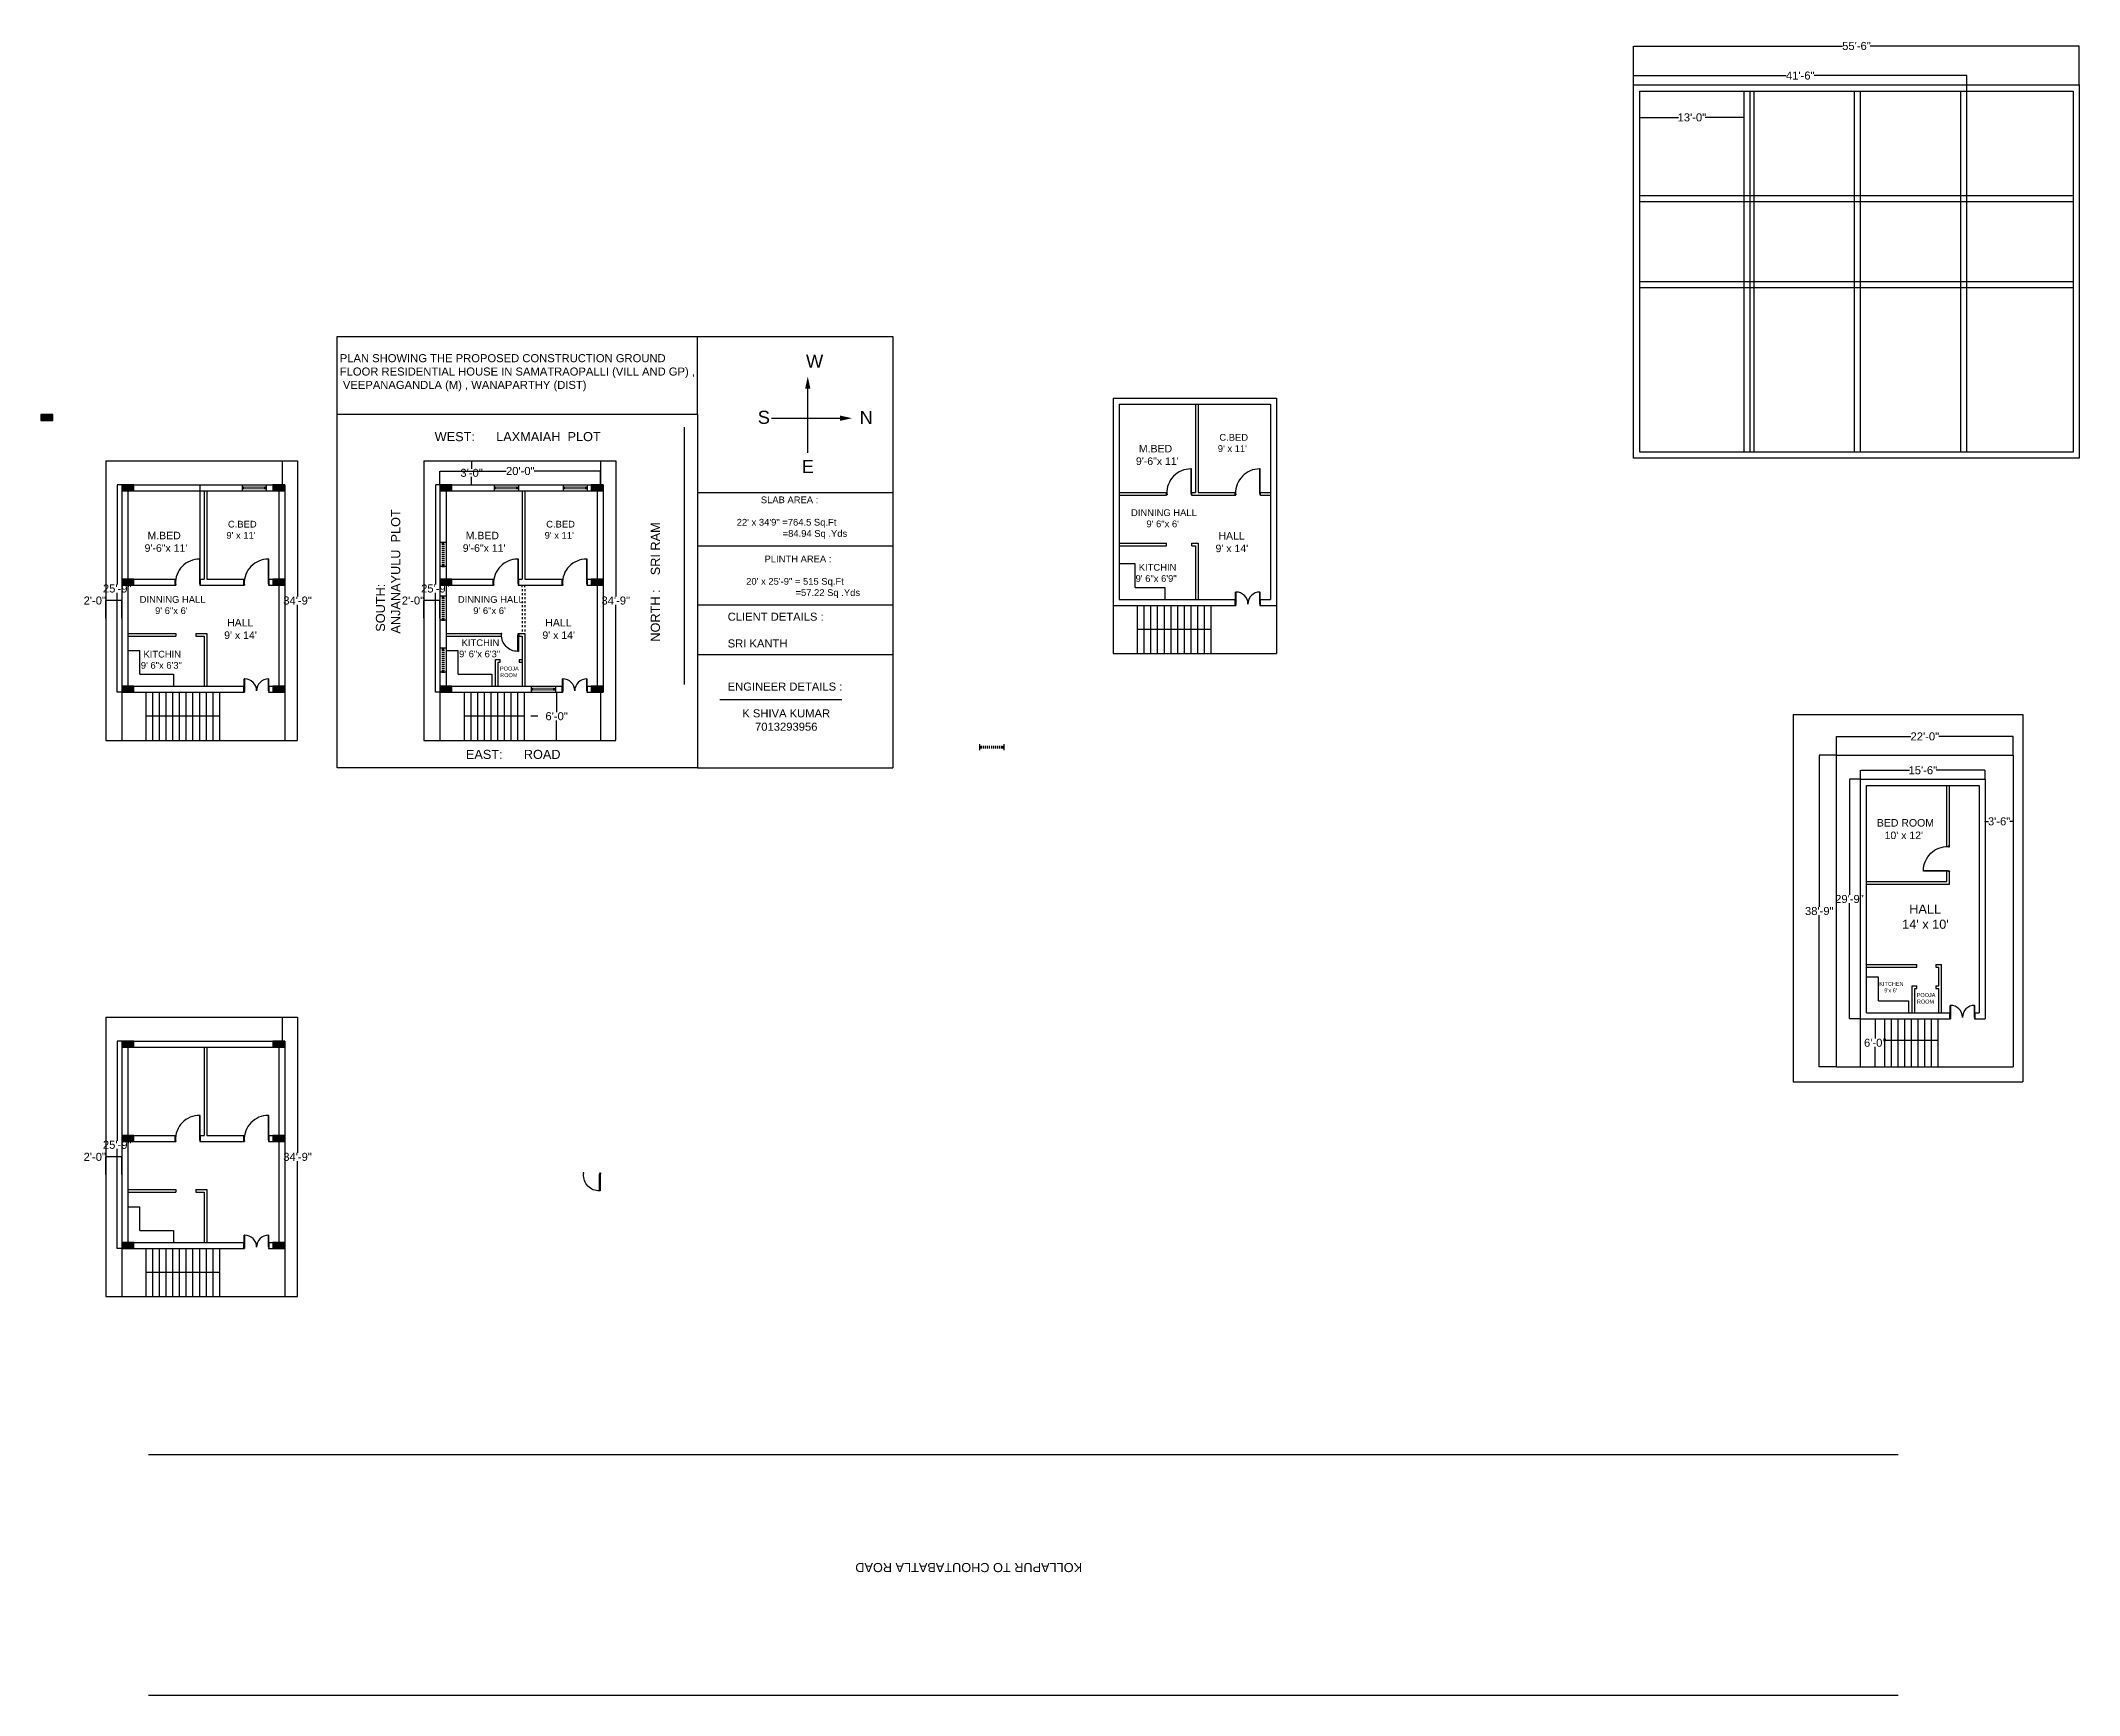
# Model space of a CAD drawing. Header units: inches. Extents: x -7493 to 22571, y -4428 to 5732.
# Drawn here: x -7493 to -4446, y -1029 to 1445 of the extents above; entities that cross this region are included whole.
import ezdxf

# ---------------------------------------------------------------- set-up
doc = ezdxf.new("R2010")
doc.units = ezdxf.units.IN
doc.header["$MEASUREMENT"] = 0
doc.styles.get("Standard").update_dxf_attribs({"font": 'arial.ttf'})
doc.dimstyles.get("Standard").update_dxf_attribs({"dimtxt": 12, "dimasz": 0.18, "dimexe": 0, "dimexo": 0.0625, "dimgap": 0.09, "dimtad": 0, "dimtih": 1, "dimtoh": 1, "dimdec": 0, "dimrnd": 3, "dimzin": 3, "dimdsep": 46, "dimlunit": 3, "dimtxsty": 'Standard', "dimcen": 0.09, "dimclrd": 4, "dimclrt": 1, "dimadec": 0, "dimazin": 0, "dimtfac": 1, "dimtdec": 0, "dimtofl": 0, "dimtmove": 0, "dimatfit": 3, "dimfxl": 1, "dimtolj": 1, "dimtzin": 0, "dimarcsym": 0})

msp = doc.modelspace()

# ---------------------------------------------------------------- texts
for s, p in [('W', (-6349.5, 955.7)), ('S', (-6421.6, 871.8)), ('N', (-6269.3, 871.6)), ('E', (-6355.9, 798.1))]:
    msp.add_text(s, height=19.6).set_placement(p)
at = {"attachment_point": 1}
for s, width, gutter_width, heights, insert, char_height in [('{\\C9;\\c13081809;PLAN SHOWING THE PROPOSED CONSTRUCTION GROUND \\PFLOOR RESIDENTIAL HOUSE IN \\C242;\\c2564301;SAMATRAOPALLI \\C215;\\c10507177;(VILL AND GP) \\C9;\\c13081809;,\\P VEEPANAGANDLA (M) , WANAPARTHY (DIST)}', 1047.685, 1, [68], (-7046.3, 976), 12), ('\\pi11.56525;WEST:      LAXMAIAH  PLOT', 270.731, 1.85, [0], (-6916, 859.5), 13.607), ("\\pi12.31273;      C.BED\\P\\pi13.87;     9' x 11'", 90.236, 1.85, [0], (-5767.3, 856.6), 10.057), ('   M.BED\\P  9\'-6"x 11\'', 72.496, 1.85, [0], (-5865, 840.3), 11.24), ('\\pi46.62955;      SLAB AREA :\\P\\pi100.67415;\\P\\pi18.42043;    22\' x 34\'9" =764.5 Sq.Ft\\P\\pi1.36942;^I                =84.94 Sq .Yds', 201.348, 1.85, [74.9], (-6487, 763.2), 10.057), ('\\pi3.50092;      DINNING HALL\\P\\pi30.40317;     9\' 6"x 6\'', 128.29, 1.85, [0], (-5890.5, 744), 10.057), ('   M.BED\\P  9\'-6"x 11\'', 72.496, 1.85, [0], (-7346.8, 710.4), 11.24), ("\\pi12.31273;      C.BED\\P\\pi13.87;     9' x 11'", 90.236, 1.85, [0], (-7249.2, 726.8), 10.057), ('   M.BED\\P  9\'-6"x 11\'', 72.496, 1.85, [0], (-6871.2, 710.4), 11.24), ("\\pi12.31273;      C.BED\\P\\pi13.87;     9' x 11'", 90.236, 1.85, [0], (-6773.5, 726.8), 10.057), ("   HALL\\P  9' x 14'", 72.496, 1.85, [0], (-5746, 709.9), 11.24), ('\\pi50.70328;      PLINTH AREA :\\P\\pi111.76585;\\P\\pi31.07969;    20\' x 25\'-9" = 515 Sq.Ft\\P\\pi7.20279;                             =57.22 Sq .Yds', 223.532, 1.85, [67.4], (-6485.5, 674.8), 10.057), ('\\pi5.88473;      KITCHIN\\P\\pi4.97576;     9\' 6"x 6\'9"', 90.236, 1.85, [0], (-5881.3, 662.3), 10.057), ('\\pi3.50092;      DINNING HALL\\P\\pi30.40317;     9\' 6"x 6\'', 128.29, 1.85, [0], (-7372.3, 614.2), 10.057), ('\\pi3.50092;      DINNING HALL\\P\\pi30.40317;     9\' 6"x 6\'', 128.29, 1.85, [0], (-6896.7, 614.2), 10.057), ("   HALL\\P  9' x 14'", 72.496, 1.85, [0], (-7227.8, 580.1), 11.24), ("   HALL\\P  9' x 14'", 72.496, 1.85, [0], (-6752.2, 580.1), 11.24), ('CLIENT DETAILS :\\P\\PSRI KANTH', 173.538, 1, [121.3], (-6466.5, 589.4), 12), ('      KITCHIN\\P     9\' 6"x 6\'3"', 90.236, 1.85, [0], (-6887.5, 549.5), 10.057), ('      KITCHIN\\P     9\' 6"x 6\'3"', 90.236, 1.85, [0], (-7363.2, 532.4), 10.057), ('\\pi8.01847;  POOJA\\P\\pi10.63745; ROOM', 48.655, 1.85, [0], (-6819.4, 508.8), 5.916), ('ENGINEER DETAILS :\\P\\P\\pi21.81665;K SHIVA KUMAR\\P\\pi40.93397;7013293956', 173.538, 1, [121.3], (-6466.5, 484.9), 12), ('\\pi24.66771;EAST:      ROAD', 188.353, 1.85, [0], (-6882.5, 384.3), 13.607), ("\\pi11.16597;   BED ROOM\\P\\pi27.11773;  10' x 12'", 119.729, 1.85, [0], (-4773.1, 280.8), 11.24), ("      HALL\\P    14' x 10'", 188.353, 1.85, [0], (-4732.1, 153), 13.607), ("\\pi4.23326;  KITCHEN\\P\\pi13.98482; 9'x 6'", 48.655, 1.85, [0], (-4754, 37.3), 5.916), ('\\pi8.01847;  POOJA\\P\\pi10.63745; ROOM', 48.655, 1.85, [0], (-4701.9, 20.6), 5.916)]:
    msp.add_mtext_dynamic_manual_height_columns(s, width=width, gutter_width=gutter_width, heights=heights, dxfattribs=dict(at, insert=insert, char_height=char_height))
note = msp.add_mtext_dynamic_manual_height_columns('\\pi119.05757;SOUTH:   ', width=188.353, gutter_width=1.85, heights=[1.243449787580175e-14, 15.2], dxfattribs=dict(insert=(-6992.3, 367.9), char_height=13.607, attachment_point=1, rotation=90))
for column, words in zip(note.columns.linked_columns, ['\\pi2.82613;ANJANAYULU  PLOT']):
    column.text = words
at = {"char_height": 13.607, "attachment_point": 1}
for s, width, heights, insert, rotation in [('NORTH :    SRI RAM', 218.461, [14.1], (-6581.4, 546.1), 90), ('\\pi329.55806;KOLLAPUR TO CHOUTABATLA ROAD', 995.763, [0], (-5607.2, -845.3), 180)]:
    msp.add_mtext_dynamic_manual_height_columns(s, width=width, gutter_width=1.85, heights=heights, dxfattribs=dict(at, insert=insert, rotation=rotation))

# ---------------------------------------------------------------- blocks, each defined once
blk = doc.blocks.new('*D23')
at = {"color": 0, "lineweight": -2, "transparency": 16777216}
for p, q in [((-5112.3, 1378.6), (-5112.3, 1436.8)), ((-4446.3, 1378.6), (-4446.3, 1436.8))]:
    blk.add_line(p, q, dxfattribs=at)
at = {"color": 4, "lineweight": -2, "transparency": 16777216}
for p, q in [((-5112.1, 1436.8), (-4800, 1436.8)), ((-4446.5, 1436.8), (-4758.6, 1436.8))]:
    blk.add_line(p, q, dxfattribs=at)
at = {"color": 4, "transparency": 16777216}
for points in [[(-5112.1, 1436.8), (-5112.1, 1436.8), (-5112.3, 1436.8)], [(-4446.5, 1436.8), (-4446.5, 1436.8), (-4446.3, 1436.8)]]:
    blk.add_solid(points, dxfattribs=at)
at = {"layer": 'Defpoints', "color": 0, "transparency": 16777216}
for p in [(-5112.3, 1436.8), (-5112.3, 1378.5), (-4446.3, 1378.5)]:
    blk.add_point(p, dxfattribs=at)
at = {"color": 1, "transparency": 16777216, "insert": (-4779.3, 1436.8), "char_height": 12, "attachment_point": 5}
blk.add_mtext('\\A1;55\'-6"', dxfattribs=at)
blk = doc.blocks.new('*D24')
at = {"color": 0, "lineweight": -2, "transparency": 16777216}
for p, q in [((-5112.3, 1369.6), (-5112.3, 1392.5)), ((-4614.3, 1369.6), (-4614.3, 1392.5))]:
    blk.add_line(p, q, dxfattribs=at)
at = {"color": 4, "lineweight": -2, "transparency": 16777216}
for p, q in [((-5112.1, 1392.5), (-4884.2, 1392.5)), ((-4614.5, 1392.5), (-4842.4, 1392.5))]:
    blk.add_line(p, q, dxfattribs=at)
at = {"color": 4, "transparency": 16777216}
for points in [[(-5112.1, 1392.5), (-5112.1, 1392.4), (-5112.3, 1392.5)], [(-4614.5, 1392.5), (-4614.5, 1392.4), (-4614.3, 1392.5)]]:
    blk.add_solid(points, dxfattribs=at)
at = {"layer": 'Defpoints', "color": 0, "transparency": 16777216}
for p in [(-5112.3, 1392.5), (-5112.3, 1369.5), (-4614.3, 1369.5)]:
    blk.add_point(p, dxfattribs=at)
at = {"color": 1, "transparency": 16777216, "insert": (-4863.3, 1392.5), "char_height": 12, "attachment_point": 5}
blk.add_mtext('\\A1;41\'-6"', dxfattribs=at)
blk = doc.blocks.new('*D25')
at = {"color": 0, "lineweight": -2, "transparency": 16777216}
for p, q in [((-5103.3, 1327.9), (-5103.3, 1330)), ((-4947.3, 1327.9), (-4947.3, 1330))]:
    blk.add_line(p, q, dxfattribs=at)
at = {"color": 4, "lineweight": -2, "transparency": 16777216}
for p, q in [((-5103.1, 1330), (-5045.4, 1330)), ((-4947.5, 1330), (-5005.2, 1330))]:
    blk.add_line(p, q, dxfattribs=at)
at = {"color": 4, "transparency": 16777216}
for points in [[(-5103.1, 1330.1), (-5103.1, 1330), (-5103.3, 1330)], [(-4947.5, 1330.1), (-4947.5, 1330), (-4947.3, 1330)]]:
    blk.add_solid(points, dxfattribs=at)
at = {"layer": 'Defpoints', "color": 0, "transparency": 16777216}
for p in [(-5103.3, 1330), (-5103.3, 1327.8), (-4947.3, 1327.8)]:
    blk.add_point(p, dxfattribs=at)
at = {"color": 1, "transparency": 16777216, "insert": (-5025.3, 1330), "char_height": 12, "attachment_point": 5}
blk.add_mtext('\\A1;13\'-0"', dxfattribs=at)
blk = doc.blocks.new('new block')
at = {"color": 4}
for p, q in [((5074.4, -488.4), (5072.4, -488.4)), ((5072.4, -488.4), (5072.4, -488.9)), ((5072.4, -488.9), (5073.4, -488.9)), ((5073.4, -488.9), (5073.4, -489.4)), ((5073.4, -489.4), (5074.4, -489.4)), ((5074.4, -489.4), (5074.4, -488.4)), ((5072.4, -526.4), (5072.4, -525.9)), ((5072.4, -525.9), (5073.4, -525.9)), ((5074.4, -526.4), (5072.4, -526.4)), ((5073.4, -525.9), (5073.4, -525.4)), ((5073.4, -525.4), (5074.4, -525.4)), ((5074.4, -525.4), (5074.4, -526.4))]:
    blk.add_line(p, q, dxfattribs=at)
blk.add_lwpolyline([(5072.4, -488.9), (5035.4, -488.9), (5035.4, -489.9), (5072.4, -489.9)], close=True, dxfattribs=at)
blk.add_arc((5071.4, -489.9), 36, 179.9779, 271.5918, dxfattribs=at)
blk = doc.blocks.new('2')
at = {"color": 4}
for p, q in [((5142.7, -693.2), (5124.7, -693.2)), ((5124.7, -693.7), (5124.7, -693.2)), ((5142.7, -693.7), (5124.7, -693.7)), ((5144.7, -692.7), (5142.7, -692.7)), ((5142.7, -692.7), (5142.7, -693.2)), ((5142.7, -693.2), (5143.7, -693.2)), ((5143.7, -693.2), (5143.7, -693.7)), ((5143.7, -693.7), (5144.7, -693.7)), ((5144.7, -693.7), (5144.7, -692.7)), ((5142.7, -729.6), (5124.7, -729.6)), ((5124.7, -729.6), (5124.7, -730.2)), ((5142.7, -730.2), (5124.7, -730.2)), ((5142.7, -730.7), (5142.7, -730.2)), ((5142.7, -730.2), (5143.7, -730.2)), ((5142.7, -730.2), (5143.2, -730.2)), ((5144.7, -730.7), (5142.7, -730.7)), ((5143.7, -730.2), (5143.7, -729.7)), ((5143.7, -729.7), (5144.7, -729.7)), ((5144.7, -729.7), (5144.7, -730.7))]:
    blk.add_line(p, q, dxfattribs=at)
for points in [[(5124.7, -693.7), (5142.7, -693.7), (5142.7, -693.2), (5124.7, -693.2)], [(5124.7, -729.6), (5142.7, -729.6), (5142.7, -730.2), (5124.7, -730.2)]]:
    blk.add_lwpolyline(points, dxfattribs=at)
for centre, start, end in [((5142.7, -693.7), 180, 270), ((5142.7, -729.6), 90, 180)]:
    blk.add_arc(centre, 18, start, end, dxfattribs=at)
blk = doc.blocks.new('*D26')
at = {"color": 0, "lineweight": -2, "transparency": 16777216}
for p, q in [((-4809.1, 376.3), (-4809.1, 404.3)), ((-4545.1, 376.3), (-4545.1, 404.3))]:
    blk.add_line(p, q, dxfattribs=at)
at = {"color": 4, "lineweight": -2, "transparency": 16777216}
for p, q in [((-4808.9, 404.3), (-4697.9, 404.3)), ((-4545.3, 404.3), (-4656.3, 404.3))]:
    blk.add_line(p, q, dxfattribs=at)
at = {"color": 4, "transparency": 16777216}
for points in [[(-4808.9, 404.3), (-4808.9, 404.3), (-4809.1, 404.3)], [(-4545.3, 404.3), (-4545.3, 404.3), (-4545.1, 404.3)]]:
    blk.add_solid(points, dxfattribs=at)
at = {"layer": 'Defpoints', "color": 0, "transparency": 16777216}
for p in [(-4545.1, 404.3), (-4809.1, 376.2), (-4545.1, 376.2)]:
    blk.add_point(p, dxfattribs=at)
at = {"color": 1, "transparency": 16777216, "insert": (-4677.1, 404.3), "char_height": 12, "attachment_point": 5}
blk.add_mtext('\\A1;22\'-0"', dxfattribs=at)
blk = doc.blocks.new('*D27')
at = {"color": 0, "lineweight": -2, "transparency": 16777216}
for p, q in [((-4587.1, 276.4), (-4587.1, 277.3)), ((-4545.1, 276.4), (-4545.1, 277.3))]:
    blk.add_line(p, q, dxfattribs=at)
at = {"color": 4, "lineweight": -2, "transparency": 16777216}
for p, q in [((-4586.9, 277.3), (-4582.1, 277.3)), ((-4545.3, 277.3), (-4550, 277.3))]:
    blk.add_line(p, q, dxfattribs=at)
at = {"color": 4, "transparency": 16777216}
for points in [[(-4586.9, 277.3), (-4586.9, 277.3), (-4587.1, 277.3)], [(-4545.3, 277.3), (-4545.3, 277.3), (-4545.1, 277.3)]]:
    blk.add_solid(points, dxfattribs=at)
at = {"layer": 'Defpoints', "color": 0, "transparency": 16777216}
for p in [(-4587.1, 276.4), (-4545.1, 277.3), (-4545.1, 276.4)]:
    blk.add_point(p, dxfattribs=at)
at = {"color": 1, "transparency": 16777216, "insert": (-4566.1, 277.3), "char_height": 12, "attachment_point": 5}
blk.add_mtext('\\A1;3\'-6"', dxfattribs=at)
blk = doc.blocks.new('*D28')
at = {"color": 0, "lineweight": -2, "transparency": 16777216}
for p, q in [((-4751.3, -17.8), (-4751.3, -17.8)), ((-4751.3, -89.8), (-4751.3, -89.8))]:
    blk.add_line(p, q, dxfattribs=at)
at = {"color": 4, "lineweight": -2, "transparency": 16777216}
for p, q in [((-4751.3, -18), (-4751.3, -47.6)), ((-4751.3, -89.6), (-4751.3, -60))]:
    blk.add_line(p, q, dxfattribs=at)
at = {"color": 4, "transparency": 16777216}
for points in [[(-4751.3, -18), (-4751.2, -18), (-4751.3, -17.8)], [(-4751.3, -89.6), (-4751.2, -89.6), (-4751.3, -89.8)]]:
    blk.add_solid(points, dxfattribs=at)
at = {"layer": 'Defpoints', "color": 0, "transparency": 16777216}
for p in [(-4751.3, -17.8), (-4751.3, -17.8), (-4751.3, -89.8)]:
    blk.add_point(p, dxfattribs=at)
at = {"color": 1, "transparency": 16777216, "insert": (-4751.3, -53.8), "char_height": 12, "attachment_point": 5}
blk.add_mtext('\\A1;6\'-0"', dxfattribs=at)
blk = doc.blocks.new('*D29')
at = {"color": 0, "lineweight": -2, "transparency": 16777216}
for p, q in [((-4809.1, 376.2), (-4834.9, 376.2)), ((-4809.1, -89.8), (-4834.9, -89.8))]:
    blk.add_line(p, q, dxfattribs=at)
at = {"color": 4, "lineweight": -2, "transparency": 16777216}
for p, q in [((-4834.9, 376), (-4834.9, 149.4)), ((-4834.9, -89.6), (-4834.9, 137))]:
    blk.add_line(p, q, dxfattribs=at)
at = {"color": 4, "transparency": 16777216}
for points in [[(-4834.9, 376), (-4834.9, 376), (-4834.9, 376.2)], [(-4834.9, -89.6), (-4834.9, -89.6), (-4834.9, -89.8)]]:
    blk.add_solid(points, dxfattribs=at)
at = {"layer": 'Defpoints', "color": 0, "transparency": 16777216}
for p in [(-4834.9, 376.2), (-4809.1, 376.2), (-4809.1, -89.8)]:
    blk.add_point(p, dxfattribs=at)
at = {"color": 1, "transparency": 16777216, "insert": (-4834.9, 143.2), "char_height": 12, "attachment_point": 5}
blk.add_mtext('\\A1;38\'-9"', dxfattribs=at)
blk = doc.blocks.new('*D30')
at = {"color": 0, "lineweight": -2, "transparency": 16777216}
for p, q in [((-4773.1, 340.3), (-4773.1, 353.7)), ((-4587.1, 340.3), (-4587.1, 353.7))]:
    blk.add_line(p, q, dxfattribs=at)
at = {"color": 4, "lineweight": -2, "transparency": 16777216}
for p, q in [((-4772.9, 353.7), (-4700.2, 353.7)), ((-4587.3, 353.7), (-4659.9, 353.7))]:
    blk.add_line(p, q, dxfattribs=at)
at = {"color": 4, "transparency": 16777216}
for points in [[(-4772.9, 353.7), (-4772.9, 353.7), (-4773.1, 353.7)], [(-4587.3, 353.7), (-4587.3, 353.7), (-4587.1, 353.7)]]:
    blk.add_solid(points, dxfattribs=at)
at = {"layer": 'Defpoints', "color": 0, "transparency": 16777216}
for p in [(-4773.1, 340.2), (-4587.1, 353.7), (-4587.1, 340.2)]:
    blk.add_point(p, dxfattribs=at)
at = {"color": 1, "transparency": 16777216, "insert": (-4680.1, 353.7), "char_height": 12, "attachment_point": 5}
blk.add_mtext('\\A1;15\'-6"', dxfattribs=at)
blk = doc.blocks.new('*D31')
at = {"color": 0, "lineweight": -2, "transparency": 16777216}
for p, q in [((-4773.1, 340.2), (-4789.8, 340.2)), ((-4773.1, -17.8), (-4789.8, -17.8))]:
    blk.add_line(p, q, dxfattribs=at)
at = {"color": 4, "lineweight": -2, "transparency": 16777216}
for p, q in [((-4789.8, 340), (-4789.8, 167.4)), ((-4789.8, -17.6), (-4789.8, 155))]:
    blk.add_line(p, q, dxfattribs=at)
at = {"color": 4, "transparency": 16777216}
for points in [[(-4789.8, 340), (-4789.8, 340), (-4789.8, 340.2)], [(-4789.8, -17.6), (-4789.8, -17.6), (-4789.8, -17.8)]]:
    blk.add_solid(points, dxfattribs=at)
at = {"layer": 'Defpoints', "color": 0, "transparency": 16777216}
for p in [(-4773.1, 340.2), (-4789.8, -17.8), (-4773.1, -17.8)]:
    blk.add_point(p, dxfattribs=at)
at = {"color": 1, "transparency": 16777216, "insert": (-4789.8, 161.2), "char_height": 12, "attachment_point": 5}
blk.add_mtext('\\A1;29\'-9"', dxfattribs=at)
blk = doc.blocks.new('*D35')
at = {"color": 4, "lineweight": -2, "transparency": 16777216}
for p, q in [((-6920.5, 607.5), (-6920.7, 607.5)), ((-6896.7, 607.5), (-6920.4, 607.5))]:
    blk.add_line(p, q, dxfattribs=at)
at = {"color": 0, "lineweight": -2, "transparency": 16777216}
for p, q in [((-6920.5, 581.4), (-6920.5, 607.5)), ((-6896.5, 581.4), (-6896.5, 607.5))]:
    blk.add_line(p, q, dxfattribs=at)
at = {"color": 4, "transparency": 16777216}
for points in [[(-6920.4, 607.5), (-6920.4, 607.4), (-6920.5, 607.5)], [(-6896.7, 607.5), (-6896.7, 607.4), (-6896.5, 607.5)]]:
    blk.add_solid(points, dxfattribs=at)
at = {"layer": 'Defpoints', "color": 0, "transparency": 16777216}
for p in [(-6920.5, 607.5), (-6920.5, 581.3), (-6896.5, 581.3)]:
    blk.add_point(p, dxfattribs=at)
at = {"color": 1, "transparency": 16777216, "insert": (-6936.9, 607.5), "char_height": 12, "attachment_point": 5}
blk.add_mtext('\\A1;2\'-0"', dxfattribs=at)
blk = doc.blocks.new('*D36')
at = {"color": 0, "lineweight": -2, "transparency": 16777216}
for p, q in [((-6896.6, 780.5), (-6903.4, 780.5)), ((-6896.6, 470.5), (-6903.4, 470.5))]:
    blk.add_line(p, q, dxfattribs=at)
at = {"color": 4, "lineweight": -2, "transparency": 16777216}
for p, q in [((-6903.4, 780.3), (-6903.4, 631.7)), ((-6903.4, 470.7), (-6903.4, 619.3))]:
    blk.add_line(p, q, dxfattribs=at)
at = {"color": 4, "transparency": 16777216}
for points in [[(-6903.5, 780.3), (-6903.4, 780.3), (-6903.4, 780.5)], [(-6903.5, 470.7), (-6903.4, 470.7), (-6903.4, 470.5)]]:
    blk.add_solid(points, dxfattribs=at)
at = {"layer": 'Defpoints', "color": 0, "transparency": 16777216}
for p in [(-6896.5, 780.5), (-6903.4, 470.5), (-6896.5, 470.5)]:
    blk.add_point(p, dxfattribs=at)
at = {"color": 1, "transparency": 16777216, "insert": (-6903.4, 625.5), "char_height": 12, "attachment_point": 5}
blk.add_mtext('\\A1;25\'-9"', dxfattribs=at)
blk = doc.blocks.new('column')
at = {"true_color": 0x991b1e}
h = blk.add_hatch(color=244, dxfattribs=at)
h.dxf.hatch_style = 1
h.paths.add_polyline_path([(133, 336.4), (124, 336.4), (124, 318.4), (133, 318.4)])
blk.add_lwpolyline([(133, 318.4), (133, 336.4), (124, 336.4), (124, 318.4)], close=True)
blk = doc.blocks.new('*D37')
at = {"color": 0, "lineweight": -2, "transparency": 16777216}
for p, q in [((-6656.5, 816.5), (-6633.8, 816.5)), ((-6656.5, 398.5), (-6633.8, 398.5))]:
    blk.add_line(p, q, dxfattribs=at)
at = {"color": 4, "lineweight": -2, "transparency": 16777216}
for p, q in [((-6633.8, 816.3), (-6633.8, 613.7)), ((-6633.8, 398.7), (-6633.8, 601.3))]:
    blk.add_line(p, q, dxfattribs=at)
at = {"color": 4, "transparency": 16777216}
for points in [[(-6633.8, 816.3), (-6633.8, 816.3), (-6633.8, 816.5)], [(-6633.8, 398.7), (-6633.8, 398.7), (-6633.8, 398.5)]]:
    blk.add_solid(points, dxfattribs=at)
at = {"layer": 'Defpoints', "color": 0, "transparency": 16777216}
for p in [(-6656.5, 816.5), (-6656.5, 398.5), (-6633.8, 398.5)]:
    blk.add_point(p, dxfattribs=at)
at = {"color": 1, "transparency": 16777216, "insert": (-6633.8, 607.5), "char_height": 12, "attachment_point": 5}
blk.add_mtext('\\A1;34\'-9"', dxfattribs=at)
blk = doc.blocks.new('*D38')
at = {"color": 4, "lineweight": -2, "transparency": 16777216}
for p, q in [((-7396.2, 607.5), (-7396.3, 607.5)), ((-7372.3, 607.5), (-7396, 607.5))]:
    blk.add_line(p, q, dxfattribs=at)
at = {"color": 0, "lineweight": -2, "transparency": 16777216}
for p, q in [((-7396.2, 581.4), (-7396.2, 607.5)), ((-7372.2, 581.4), (-7372.2, 607.5))]:
    blk.add_line(p, q, dxfattribs=at)
at = {"color": 4, "transparency": 16777216}
for points in [[(-7396, 607.5), (-7396, 607.4), (-7396.2, 607.5)], [(-7372.3, 607.5), (-7372.3, 607.4), (-7372.2, 607.5)]]:
    blk.add_solid(points, dxfattribs=at)
at = {"layer": 'Defpoints', "color": 0, "transparency": 16777216}
for p in [(-7396.2, 607.5), (-7396.2, 581.3), (-7372.2, 581.3)]:
    blk.add_point(p, dxfattribs=at)
at = {"color": 1, "transparency": 16777216, "insert": (-7412.5, 607.5), "char_height": 12, "attachment_point": 5}
blk.add_mtext('\\A1;2\'-0"', dxfattribs=at)
blk = doc.blocks.new('*D39')
at = {"color": 0, "lineweight": -2, "transparency": 16777216}
for p, q in [((-7372.2, 780.5), (-7379, 780.5)), ((-7372.2, 470.5), (-7379, 470.5))]:
    blk.add_line(p, q, dxfattribs=at)
at = {"color": 4, "lineweight": -2, "transparency": 16777216}
for p, q in [((-7379, 780.3), (-7379, 631.7)), ((-7379, 470.7), (-7379, 619.3))]:
    blk.add_line(p, q, dxfattribs=at)
at = {"color": 4, "transparency": 16777216}
for points in [[(-7379.1, 780.3), (-7379, 780.3), (-7379, 780.5)], [(-7379.1, 470.7), (-7379, 470.7), (-7379, 470.5)]]:
    blk.add_solid(points, dxfattribs=at)
at = {"layer": 'Defpoints', "color": 0, "transparency": 16777216}
for p in [(-7372.2, 780.5), (-7379, 470.5), (-7372.2, 470.5)]:
    blk.add_point(p, dxfattribs=at)
at = {"color": 1, "transparency": 16777216, "insert": (-7379, 625.5), "char_height": 12, "attachment_point": 5}
blk.add_mtext('\\A1;25\'-9"', dxfattribs=at)
blk = doc.blocks.new('*D40')
at = {"color": 0, "lineweight": -2, "transparency": 16777216}
for p, q in [((-7132.1, 816.5), (-7109.4, 816.5)), ((-7132.1, 398.5), (-7109.4, 398.5))]:
    blk.add_line(p, q, dxfattribs=at)
at = {"color": 4, "lineweight": -2, "transparency": 16777216}
for p, q in [((-7109.4, 816.3), (-7109.4, 613.7)), ((-7109.4, 398.7), (-7109.4, 601.3))]:
    blk.add_line(p, q, dxfattribs=at)
at = {"color": 4, "transparency": 16777216}
for points in [[(-7109.5, 816.3), (-7109.4, 816.3), (-7109.4, 816.5)], [(-7109.5, 398.7), (-7109.4, 398.7), (-7109.4, 398.5)]]:
    blk.add_solid(points, dxfattribs=at)
at = {"layer": 'Defpoints', "color": 0, "transparency": 16777216}
for p in [(-7132.2, 816.5), (-7132.2, 398.5), (-7109.4, 398.5)]:
    blk.add_point(p, dxfattribs=at)
at = {"color": 1, "transparency": 16777216, "insert": (-7109.4, 607.5), "char_height": 12, "attachment_point": 5}
blk.add_mtext('\\A1;34\'-9"', dxfattribs=at)
blk = doc.blocks.new('*D41')
at = {"color": 4, "lineweight": -2, "transparency": 16777216}
for p, q in [((-7396.2, -224.4), (-7396.3, -224.4)), ((-7372.3, -224.4), (-7396, -224.4))]:
    blk.add_line(p, q, dxfattribs=at)
at = {"color": 0, "lineweight": -2, "transparency": 16777216}
for p, q in [((-7396.2, -250.5), (-7396.2, -224.4)), ((-7372.2, -250.5), (-7372.2, -224.4))]:
    blk.add_line(p, q, dxfattribs=at)
at = {"color": 4, "transparency": 16777216}
for points in [[(-7396, -224.4), (-7396, -224.4), (-7396.2, -224.4)], [(-7372.3, -224.4), (-7372.3, -224.4), (-7372.2, -224.4)]]:
    blk.add_solid(points, dxfattribs=at)
at = {"layer": 'Defpoints', "color": 0, "transparency": 16777216}
for p in [(-7396.2, -224.4), (-7396.2, -250.5), (-7372.2, -250.5)]:
    blk.add_point(p, dxfattribs=at)
at = {"color": 1, "transparency": 16777216, "insert": (-7412.5, -224.4), "char_height": 12, "attachment_point": 5}
blk.add_mtext('\\A1;2\'-0"', dxfattribs=at)
blk = doc.blocks.new('*D42')
at = {"color": 0, "lineweight": -2, "transparency": 16777216}
for p, q in [((-7372.2, -51.4), (-7379, -51.4)), ((-7372.2, -361.4), (-7379, -361.4))]:
    blk.add_line(p, q, dxfattribs=at)
at = {"color": 4, "lineweight": -2, "transparency": 16777216}
for p, q in [((-7379, -51.6), (-7379, -200.2)), ((-7379, -361.2), (-7379, -212.6))]:
    blk.add_line(p, q, dxfattribs=at)
at = {"color": 4, "transparency": 16777216}
for points in [[(-7379.1, -51.6), (-7379, -51.6), (-7379, -51.4)], [(-7379.1, -361.2), (-7379, -361.2), (-7379, -361.4)]]:
    blk.add_solid(points, dxfattribs=at)
at = {"layer": 'Defpoints', "color": 0, "transparency": 16777216}
for p in [(-7372.2, -51.4), (-7379, -361.4), (-7372.2, -361.4)]:
    blk.add_point(p, dxfattribs=at)
at = {"color": 1, "transparency": 16777216, "insert": (-7379, -206.4), "char_height": 12, "attachment_point": 5}
blk.add_mtext('\\A1;25\'-9"', dxfattribs=at)
blk = doc.blocks.new('*D43')
at = {"color": 0, "lineweight": -2, "transparency": 16777216}
for p, q in [((-7132.1, -15.4), (-7109.4, -15.4)), ((-7132.1, -433.4), (-7109.4, -433.4))]:
    blk.add_line(p, q, dxfattribs=at)
at = {"color": 4, "lineweight": -2, "transparency": 16777216}
for p, q in [((-7109.4, -15.6), (-7109.4, -218.2)), ((-7109.4, -433.2), (-7109.4, -230.6))]:
    blk.add_line(p, q, dxfattribs=at)
at = {"color": 4, "transparency": 16777216}
for points in [[(-7109.5, -15.6), (-7109.4, -15.6), (-7109.4, -15.4)], [(-7109.5, -433.2), (-7109.4, -433.2), (-7109.4, -433.4)]]:
    blk.add_solid(points, dxfattribs=at)
at = {"layer": 'Defpoints', "color": 0, "transparency": 16777216}
for p in [(-7132.2, -15.4), (-7132.2, -433.4), (-7109.4, -433.4)]:
    blk.add_point(p, dxfattribs=at)
at = {"color": 1, "transparency": 16777216, "insert": (-7109.4, -224.4), "char_height": 12, "attachment_point": 5}
blk.add_mtext('\\A1;34\'-9"', dxfattribs=at)
blk = doc.blocks.new('4')
at = {"color": 4}
for p, q in [((5454.5, -549.1), (5454.5, -547.1)), ((5454.5, -547.1), (5455, -547.1)), ((5455, -547.1), (5455, -548.1)), ((5455, -548.1), (5455.5, -548.1)), ((5455.5, -548.1), (5455.5, -549.1)), ((5480, -548.1), (5479.5, -548.1)), ((5479.5, -548.1), (5479.5, -549.1)), ((5480.5, -547.1), (5480, -547.1)), ((5480, -547.1), (5480, -548.1)), ((5480.5, -549.1), (5480.5, -547.1)), ((5455.5, -549.1), (5454.5, -549.1)), ((5479.5, -549.1), (5480.5, -549.1))]:
    blk.add_line(p, q, dxfattribs=at)
blk.add_lwpolyline([(5480, -547.1), (5480, -522.1), (5479, -522.1), (5479, -547.1)], close=True, dxfattribs=at)
blk.add_arc((5479, -546.1), 24, 89.9502, 182.388, dxfattribs=at)
blk = doc.blocks.new('*D44')
at = {"color": 0, "lineweight": -2, "transparency": 16777216}
for p, q in [((-6896.5, 780.5), (-6896.5, 801.2)), ((-6656.5, 780.5), (-6656.5, 801.2))]:
    blk.add_line(p, q, dxfattribs=at)
at = {"color": 4, "lineweight": -2, "transparency": 16777216}
for p, q in [((-6896.4, 801.2), (-6797.4, 801.2)), ((-6656.7, 801.2), (-6755.7, 801.2))]:
    blk.add_line(p, q, dxfattribs=at)
at = {"color": 4, "transparency": 16777216}
for points in [[(-6896.4, 801.2), (-6896.4, 801.2), (-6896.5, 801.2)], [(-6656.7, 801.2), (-6656.7, 801.2), (-6656.5, 801.2)]]:
    blk.add_solid(points, dxfattribs=at)
at = {"layer": 'Defpoints', "color": 0, "transparency": 16777216}
for p in [(-6896.5, 801.2), (-6896.5, 780.5), (-6656.5, 780.5)]:
    blk.add_point(p, dxfattribs=at)
at = {"color": 1, "transparency": 16777216, "insert": (-6776.5, 801.2), "char_height": 12, "attachment_point": 5}
blk.add_mtext('\\A1;20\'-0"', dxfattribs=at)
blk = doc.blocks.new('*D45')
at = {"color": 0, "lineweight": -2, "transparency": 16777216}
for p, q in [((-6849.4, 816.5), (-6849.3, 816.5)), ((-6849.4, 780.5), (-6849.3, 780.5))]:
    blk.add_line(p, q, dxfattribs=at)
at = {"color": 4, "lineweight": -2, "transparency": 16777216}
for p, q in [((-6849.3, 816.3), (-6849.3, 804.7)), ((-6849.3, 780.7), (-6849.3, 792.3))]:
    blk.add_line(p, q, dxfattribs=at)
at = {"color": 4, "transparency": 16777216}
for points in [[(-6849.3, 816.3), (-6849.3, 816.3), (-6849.3, 816.5)], [(-6849.3, 780.7), (-6849.3, 780.7), (-6849.3, 780.5)]]:
    blk.add_solid(points, dxfattribs=at)
at = {"layer": 'Defpoints', "color": 0, "transparency": 16777216}
for p in [(-6849.3, 816.5), (-6849.3, 816.5), (-6849.3, 780.5)]:
    blk.add_point(p, dxfattribs=at)
at = {"color": 1, "transparency": 16777216, "insert": (-6849.3, 798.5), "char_height": 12, "attachment_point": 5}
blk.add_mtext('\\A1;3\'-0"', dxfattribs=at)
blk = doc.blocks.new('*D46')
at = {"color": 0, "lineweight": -2, "transparency": 16777216}
for p, q in [((-6736, 470.5), (-6722.2, 470.5)), ((-6736, 398.5), (-6722.2, 398.5))]:
    blk.add_line(p, q, dxfattribs=at)
at = {"color": 4, "lineweight": -2, "transparency": 16777216}
for p, q in [((-6722.2, 470.3), (-6722.2, 440.7)), ((-6722.2, 398.7), (-6722.2, 428.3))]:
    blk.add_line(p, q, dxfattribs=at)
at = {"color": 4, "transparency": 16777216}
for points in [[(-6722.2, 470.3), (-6722.1, 470.3), (-6722.2, 470.5)], [(-6722.2, 398.7), (-6722.1, 398.7), (-6722.2, 398.5)]]:
    blk.add_solid(points, dxfattribs=at)
at = {"layer": 'Defpoints', "color": 0, "transparency": 16777216}
for p in [(-6736, 470.5), (-6736, 398.5), (-6722.2, 398.5)]:
    blk.add_point(p, dxfattribs=at)
at = {"color": 1, "transparency": 16777216, "insert": (-6722.2, 434.5), "char_height": 12, "attachment_point": 5}
blk.add_mtext('\\A1;6\'-0"', dxfattribs=at)

# ---------------------------------------------------------------- dimensions: what is measured, and where the dimension line sits
at = {"color": 7, "true_color": 0xffffff}
for base, p1, p2, picture, middle in [((-5112.3, 1436.8), (-4446.3, 1378.5), (-5112.3, 1378.5), '*D23', (-4779.3, 1436.8)), ((-5112.3, 1392.5), (-4614.3, 1369.5), (-5112.3, 1369.5), '*D24', (-4863.3, 1392.5)), ((-5103.3, 1330), (-4947.3, 1327.8), (-5103.3, 1327.8), '*D25', (-5025.3, 1330))]:
    dim = msp.add_linear_dim(base=base, p1=p1, p2=p2, dimstyle='Standard', dxfattribs=at)
    dim.commit()
    dim.dimension.update_dxf_attribs({"geometry": picture, "text_midpoint": middle})
for p1, p2, distance, picture, middle in [((-7132.2, 816.5), (-7132.2, 398.5), 22.7, '*D40', (-7109.4, 607.5)), ((-6656.5, 780.5), (-6896.5, 780.5), -20.7, '*D44', (-6776.5, 801.2)), ((-6849.3, 780.5), (-6849.3, 816.5), 0, '*D45', (-6849.3, 798.5)), ((-6656.5, 816.5), (-6656.5, 398.5), 22.7, '*D37', (-6633.8, 607.5)), ((-7372.2, 780.5), (-7372.2, 470.5), -6.9, '*D39', (-7379, 625.5)), ((-6896.5, 780.5), (-6896.5, 470.5), -6.9, '*D36', (-6903.4, 625.5)), ((-7372.2, 581.3), (-7396.2, 581.3), -26.1, '*D38', (-7412.5, 607.5)), ((-6896.5, 581.3), (-6920.5, 581.3), -26.1, '*D35', (-6936.9, 607.5)), ((-6736, 470.5), (-6736, 398.5), 13.9, '*D46', (-6722.2, 434.5)), ((-4809.1, 376.2), (-4545.1, 376.2), 28.1, '*D26', (-4677.1, 404.3)), ((-4809.1, -89.8), (-4809.1, 376.2), 25.8, '*D29', (-4834.9, 143.2)), ((-4773.1, 340.2), (-4773.1, -17.8), -16.7, '*D31', (-4789.8, 161.2)), ((-4773.1, 340.2), (-4587.1, 340.2), 13.5, '*D30', (-4680.1, 353.7)), ((-4587.1, 276.4), (-4545.1, 276.4), 0.9, '*D27', (-4566.1, 277.3)), ((-7132.2, -15.4), (-7132.2, -433.4), 22.7, '*D43', (-7109.4, -224.4)), ((-4751.3, -89.8), (-4751.3, -17.8), 0, '*D28', (-4751.3, -53.8)), ((-7372.2, -51.4), (-7372.2, -361.4), -6.9, '*D42', (-7379, -206.4)), ((-7372.2, -250.5), (-7396.2, -250.5), -26.1, '*D41', (-7412.5, -224.4))]:
    dim = msp.add_aligned_dim(p1=p1, p2=p2, distance=distance, dimstyle='Standard')
    dim.commit()
    dim.dimension.update_dxf_attribs({"geometry": picture, "text_midpoint": middle})

# ---------------------------------------------------------------- hatches: boundary and pattern name
h = msp.add_hatch(color=2)
h.dxf.hatch_style = 1
h.paths.add_polyline_path([(-7189.1, 778), (-7192.1, 778), (-7192.1, 774), (-7189.1, 774)])
h.paths.add_polyline_path([(-7156.1, 778), (-7159.1, 778), (-7159.1, 774), (-7156.1, 774)])
h = msp.add_hatch(color=2)
h.dxf.hatch_style = 1
h.paths.add_polyline_path([(-6812.4, 778), (-6815.4, 778), (-6815.4, 774), (-6812.4, 774)])
h.paths.add_polyline_path([(-6779.4, 778), (-6782.4, 778), (-6782.4, 774), (-6779.4, 774)])
h = msp.add_hatch(color=2)
h.dxf.hatch_style = 1
h.paths.add_polyline_path([(-6709.6, 778), (-6712.6, 778), (-6712.6, 774), (-6709.6, 774)])
h.paths.add_polyline_path([(-6676.6, 778), (-6679.6, 778), (-6679.6, 774), (-6676.6, 774)])
h = msp.add_hatch(color=2)
h.dxf.hatch_style = 1
h.paths.add_polyline_path([(-6890, 691.5), (-6890, 694.5), (-6894, 694.5), (-6894, 691.5)])
h.paths.add_polyline_path([(-6890, 658.5), (-6890, 661.5), (-6894, 661.5), (-6894, 658.5)])
h = msp.add_hatch(color=2)
h.dxf.hatch_style = 1
h.paths.add_polyline_path([(-6890, 611.2), (-6890, 614.2), (-6894, 614.2), (-6894, 611.2)])
h.paths.add_polyline_path([(-6890, 578.2), (-6890, 581.2), (-6894, 581.2), (-6894, 578.2)])
h = msp.add_hatch(color=2)
h.dxf.hatch_style = 1
h.paths.add_polyline_path([(-6890, 533.3), (-6890, 536.3), (-6894, 536.3), (-6894, 533.3)])
h.paths.add_polyline_path([(-6890, 500.3), (-6890, 503.3), (-6894, 503.3), (-6894, 500.3)])
h = msp.add_hatch(color=2)
h.dxf.hatch_style = 1
h.paths.add_polyline_path([(-6757.1, 477), (-6760.1, 477), (-6760.1, 473), (-6757.1, 473)])
h.paths.add_polyline_path([(-6724.1, 477), (-6727.1, 477), (-6727.1, 473), (-6724.1, 473)])
h = msp.add_hatch(color=2)
h.dxf.hatch_style = 1
h.paths.add_polyline_path([(-6086.9, 390.1), (-6089.9, 390.1), (-6089.9, 386.1), (-6086.9, 386.1)])
h.paths.add_polyline_path([(-6053.9, 390.1), (-6056.9, 390.1), (-6056.9, 386.1), (-6053.9, 386.1)])

# ---------------------------------------------------------------- linework, layer by layer
at = {"color": 7, "true_color": 0xffffff}
for p, q in [((-5103.3, 829.5), (-5103.3, 1369.5)), ((-5103.3, 1369.5), (-4455.3, 1369.5)), ((-4947.3, 829.5), (-4947.3, 1369.5)), ((-4938.3, 829.5), (-4938.3, 1369.5)), ((-4932.3, 829.5), (-4932.3, 1369.5)), ((-4782.3, 829.5), (-4782.3, 1369.5)), ((-4773.3, 829.5), (-4773.3, 1369.5)), ((-4623.3, 829.5), (-4623.3, 1369.5)), ((-4614.3, 829.5), (-4614.3, 1369.5)), ((-4455.3, 1369.5), (-4455.3, 829.5)), ((-5103.3, 1213.5), (-4455.3, 1213.5)), ((-5103.3, 1204.5), (-4455.3, 1204.5)), ((-5103.3, 1084.5), (-4455.3, 1084.5)), ((-5103.3, 1075.5), (-4455.3, 1075.5)), ((-4455.3, 829.5), (-5103.3, 829.5))]:
    msp.add_line(p, q, dxfattribs=at)
for p, q in [((-7050.4, 885.6), (-7050.4, 1002.4)), ((-7050.4, 1002.4), (-6219.8, 1002.4)), ((-6511.4, 885.6), (-6511.4, 1002.4)), ((-6219.8, 1002.4), (-6219.8, 357.4)), ((-7050.4, 357.4), (-7050.4, 885.6)), ((-6511.4, 885.6), (-7050.4, 885.6)), ((-6511.4, 885.6), (-6511.4, 357.4)), ((-5890.3, 910.3), (-5890.3, 600.3)), ((-5890.3, 910.3), (-5646.3, 910.3)), ((-5881.3, 901.3), (-5881.3, 609.3)), ((-5881.3, 901.3), (-5655.3, 901.3)), ((-5767.3, 901.3), (-5767.3, 769.3)), ((-5763.3, 901.3), (-5763.3, 769.3)), ((-5655.3, 901.3), (-5655.3, 609.3)), ((-5646.3, 910.3), (-5646.3, 528.3)), ((-6531.4, 867), (-6531.4, 481.9)), ((-7396.2, 816.5), (-7396.2, 398.5)), ((-7396.2, 816.5), (-7132.2, 816.5)), ((-7132.2, 816.5), (-7132.2, 780.5)), ((-6920.5, 816.5), (-6920.5, 398.5)), ((-6920.5, 816.5), (-6656.5, 816.5)), ((-6656.5, 816.5), (-6656.5, 780.5)), ((-7372.2, 780.5), (-7372.2, 470.5)), ((-7372.2, 780.5), (-7128.2, 780.5)), ((-7363.2, 771.5), (-7363.2, 470.5)), ((-7363.2, 771.5), (-7128.2, 771.5)), ((-7255, 639.5), (-7255, 780.5)), ((-7249.2, 771.5), (-7249.2, 639.5)), ((-7245.2, 771.5), (-7245.2, 639.5)), ((-7192.1, 780.5), (-7192.1, 771.5)), ((-7189.1, 774), (-7189.1, 778)), ((-7186.1, 774), (-7186.1, 778)), ((-7183.1, 774), (-7183.1, 778)), ((-7180.1, 774), (-7180.1, 778)), ((-7177.1, 774), (-7177.1, 778)), ((-7174.1, 774), (-7174.1, 778)), ((-7171.1, 774), (-7171.1, 778)), ((-7168.1, 774), (-7168.1, 778)), ((-7165.1, 774), (-7165.1, 778)), ((-7162.1, 774), (-7162.1, 778)), ((-7159.1, 774), (-7159.1, 778)), ((-7156.1, 780.5), (-7156.1, 771.5)), ((-7156.1, 774), (-7156.1, 778)), ((-7137.2, 771.5), (-7137.2, 479.5)), ((-7128.2, 780.5), (-7128.2, 398.5)), ((-6896.5, 780.5), (-6896.5, 470.5)), ((-6896.5, 780.5), (-6652.5, 780.5)), ((-6887.5, 771.5), (-6887.5, 470.5)), ((-6887.5, 771.5), (-6652.5, 771.5)), ((-6815.4, 780.5), (-6815.4, 771.5)), ((-6812.4, 774), (-6812.4, 778)), ((-6809.4, 774), (-6809.4, 778)), ((-6806.4, 774), (-6806.4, 778)), ((-6803.4, 774), (-6803.4, 778)), ((-6800.4, 774), (-6800.4, 778)), ((-6797.4, 774), (-6797.4, 778)), ((-6794.4, 774), (-6794.4, 778)), ((-6791.4, 774), (-6791.4, 778)), ((-6788.4, 774), (-6788.4, 778)), ((-6785.4, 774), (-6785.4, 778)), ((-6782.4, 774), (-6782.4, 778)), ((-6779.4, 780.5), (-6779.4, 771.5)), ((-6779.4, 774), (-6779.4, 778)), ((-6773.5, 771.5), (-6773.5, 639.5)), ((-6769.5, 771.5), (-6769.5, 639.5)), ((-6712.6, 780.5), (-6712.6, 771.5)), ((-6709.6, 774), (-6709.6, 778)), ((-6706.6, 774), (-6706.6, 778)), ((-6703.6, 774), (-6703.6, 778)), ((-6700.6, 774), (-6700.6, 778)), ((-6697.6, 774), (-6697.6, 778)), ((-6694.6, 774), (-6694.6, 778)), ((-6691.6, 774), (-6691.6, 778)), ((-6688.6, 774), (-6688.6, 778)), ((-6685.6, 774), (-6685.6, 778)), ((-6682.6, 774), (-6682.6, 778)), ((-6679.6, 774), (-6679.6, 778)), ((-6676.6, 780.5), (-6676.6, 771.5)), ((-6676.6, 774), (-6676.6, 778)), ((-6661.5, 771.5), (-6661.5, 479.5)), ((-6652.5, 780.5), (-6652.5, 470.5)), ((-6511.4, 769.1), (-6219.8, 769.1)), ((-5881.3, 769.3), (-5810.7, 769.3)), ((-5881.3, 765.3), (-5810.7, 765.3)), ((-5810.7, 765.3), (-5810.7, 769.3)), ((-5772.7, 769.3), (-5767.3, 769.3)), ((-5772.7, 765.3), (-5772.7, 769.3)), ((-5772.7, 765.3), (-5706.9, 765.3)), ((-5763.3, 777.3), (-5763.3, 773.3)), ((-5763.3, 769.3), (-5707.9, 769.3)), ((-5707.9, 765.3), (-5707.9, 769.3)), ((-5669.9, 769.3), (-5655.3, 769.3)), ((-5669.9, 765.3), (-5669.9, 769.3)), ((-5669.9, 765.3), (-5655.3, 765.3)), ((-6887.5, 694.5), (-6896.5, 694.5)), ((-6894, 691.5), (-6890, 691.5)), ((-6894, 688.5), (-6890, 688.5)), ((-6894, 685.5), (-6890, 685.5)), ((-6894, 682.5), (-6890, 682.5)), ((-6894, 679.5), (-6890, 679.5)), ((-6894, 676.5), (-6890, 676.5)), ((-6894, 673.5), (-6890, 673.5)), ((-6894, 670.5), (-6890, 670.5)), ((-6511.4, 689.2), (-6219.8, 689.2)), ((-5881.3, 693.3), (-5810.7, 693.3)), ((-5881.3, 689.3), (-5810.7, 689.3)), ((-5810.7, 689.3), (-5810.7, 693.3)), ((-5772.7, 693.3), (-5763.3, 693.3)), ((-5772.7, 689.3), (-5772.7, 693.3)), ((-5772.7, 689.3), (-5767.3, 689.3)), ((-5767.3, 689.3), (-5767.3, 673.3)), ((-5767.3, 689.3), (-5767.3, 609.3)), ((-5763.3, 693.3), (-5763.3, 609.3)), ((-7245.2, 647.5), (-7245.2, 643.4)), ((-6887.5, 658.5), (-6896.5, 658.5)), ((-6894, 667.5), (-6890, 667.5)), ((-6894, 664.5), (-6890, 664.5)), ((-6894, 661.5), (-6890, 661.5)), ((-6894, 658.5), (-6890, 658.5)), ((-6769.5, 647.5), (-6769.5, 643.4)), ((-5857.3, 662.3), (-5881.3, 662.3)), ((-5857.3, 627.3), (-5857.3, 662.3)), ((-7363.2, 639.5), (-7292.5, 639.5)), ((-7363.2, 630.5), (-7291.5, 630.5)), ((-7292.5, 630.5), (-7292.5, 639.5)), ((-7255.5, 630.5), (-7188.7, 630.5)), ((-7254.5, 639.5), (-7249.2, 639.5)), ((-7254.5, 630.5), (-7254.5, 639.5)), ((-7245.2, 639.5), (-7189.7, 639.5)), ((-7189.7, 630.5), (-7189.7, 639.5)), ((-7152.7, 630.5), (-7137.2, 630.5)), ((-7151.7, 639.5), (-7137.2, 639.5)), ((-7151.7, 630.5), (-7151.7, 639.5)), ((-6887.5, 614.2), (-6896.5, 614.2)), ((-6894, 611.2), (-6890, 611.2)), ((-6887.5, 639.5), (-6816.9, 639.5)), ((-6887.5, 630.5), (-6815.9, 630.5)), ((-6816.9, 630.5), (-6816.9, 639.5)), ((-6779.9, 630.5), (-6713.1, 630.5)), ((-6778.9, 639.5), (-6773.5, 639.5)), ((-6778.9, 630.5), (-6778.9, 639.5)), ((-6769.5, 639.5), (-6714.1, 639.5)), ((-6714.1, 630.5), (-6714.1, 639.5)), ((-6677.1, 630.5), (-6661.5, 630.5)), ((-6676.1, 639.5), (-6661.5, 639.5)), ((-6676.1, 630.5), (-6676.1, 639.5)), ((-5857.3, 627.3), (-5813, 627.3)), ((-5813, 627.3), (-5813, 609.3)), ((-6894, 608.2), (-6890, 608.2)), ((-6894, 605.2), (-6890, 605.2)), ((-6894, 602.2), (-6890, 602.2)), ((-6894, 599.2), (-6890, 599.2)), ((-6894, 596.2), (-6890, 596.2)), ((-6894, 593.2), (-6890, 593.2)), ((-6894, 590.2), (-6890, 590.2)), ((-6894, 587.2), (-6890, 587.2)), ((-6894, 584.2), (-6890, 584.2)), ((-6894, 581.2), (-6890, 581.2)), ((-6511.4, 601.3), (-6219.8, 601.3)), ((-5890.3, 600.3), (-5706.9, 600.3)), ((-5890.3, 600.3), (-5890.3, 528.3)), ((-5881.3, 609.3), (-5707.9, 609.3)), ((-5854.3, 600.3), (-5854.3, 528.3)), ((-5844.3, 600.3), (-5844.3, 528.3)), ((-5834.3, 600.3), (-5834.3, 528.3)), ((-5824.3, 600.3), (-5824.3, 528.3)), ((-5814.3, 600.3), (-5814.3, 528.3)), ((-5804.3, 600.3), (-5804.3, 528.3)), ((-5794.3, 600.3), (-5794.3, 528.3)), ((-5784.3, 600.3), (-5784.3, 528.3)), ((-5774.3, 600.3), (-5774.3, 528.3)), ((-5764.3, 600.3), (-5764.3, 528.3)), ((-5754.3, 600.3), (-5754.3, 528.3)), ((-5744.3, 600.3), (-5744.3, 528.3)), ((-5707.9, 600.3), (-5707.9, 609.3)), ((-5670.9, 600.3), (-5646.3, 600.3)), ((-5669.9, 609.3), (-5655.3, 609.3)), ((-5669.9, 600.3), (-5669.9, 609.3)), ((-7363.2, 558.5), (-7291.5, 558.5)), ((-7363.2, 554.5), (-7291.5, 554.5)), ((-7291.5, 558.5), (-7291.5, 554.5)), ((-7261.6, 558.5), (-7245.2, 558.5)), ((-7261.6, 558.5), (-7261.6, 554.5)), ((-7261.6, 554.5), (-7249.2, 554.5)), ((-7249.2, 554.5), (-7249.2, 543.5)), ((-7249.2, 554.5), (-7249.2, 479.5)), ((-7245.2, 558.5), (-7245.2, 479.5)), ((-6887.5, 578.2), (-6896.5, 578.2)), ((-6894, 578.2), (-6890, 578.2)), ((-6887.5, 558.5), (-6804.9, 558.5)), ((-6887.5, 554.5), (-6804.9, 554.5)), ((-6804.9, 558.5), (-6804.9, 554.5)), ((-6779.9, 558.5), (-6769.5, 558.5)), ((-6778.9, 558.5), (-6778.9, 554.5)), ((-6778.9, 554.5), (-6773.5, 554.5)), ((-6773.5, 554.5), (-6773.5, 543.5)), ((-6773.5, 554.5), (-6773.5, 479.5)), ((-6769.5, 558.5), (-6769.5, 479.5)), ((-5744.3, 564.3), (-5854.3, 564.3)), ((-7345.2, 532.4), (-7363.2, 532.4)), ((-7345.2, 497.5), (-7345.2, 532.4)), ((-6887.5, 536.3), (-6896.5, 536.3)), ((-6894, 533.3), (-6890, 533.3)), ((-6894, 530.3), (-6890, 530.3)), ((-6894, 527.3), (-6890, 527.3)), ((-6894, 524.3), (-6890, 524.3)), ((-6894, 521.3), (-6890, 521.3)), ((-6894, 518.3), (-6890, 518.3)), ((-6869.5, 532.4), (-6887.5, 532.4)), ((-6869.5, 497.5), (-6869.5, 532.4)), ((-6813.5, 479.5), (-6813.5, 519.5)), ((-6813.5, 519.5), (-6806.5, 519.5)), ((-6806.5, 515.5), (-6806.5, 519.5)), ((-6778, 519.5), (-6773.5, 519.5)), ((-6778, 519.5), (-6778, 515.5)), ((-6511.4, 527), (-6219.8, 527)), ((-5890.3, 528.3), (-5646.3, 528.3)), ((-7345.2, 497.5), (-7294.8, 497.5)), ((-7294.8, 497.5), (-7294.8, 479.5)), ((-6887.5, 500.3), (-6896.5, 500.3)), ((-6894, 515.3), (-6890, 515.3)), ((-6894, 512.3), (-6890, 512.3)), ((-6894, 509.3), (-6890, 509.3)), ((-6894, 506.3), (-6890, 506.3)), ((-6894, 503.3), (-6890, 503.3)), ((-6894, 500.3), (-6890, 500.3)), ((-6869.5, 497.5), (-6819.2, 497.5)), ((-6819.2, 497.5), (-6819.2, 479.5)), ((-6809.5, 479.5), (-6809.5, 515.5)), ((-6809.5, 515.5), (-6806.5, 515.5)), ((-6778, 515.5), (-6773.5, 515.5)), ((-7372.2, 470.5), (-7188.7, 470.5)), ((-7372.2, 470.5), (-7372.2, 398.5)), ((-7363.2, 479.5), (-7189.7, 479.5)), ((-7336.2, 470.5), (-7336.2, 398.5)), ((-7326.2, 470.5), (-7326.2, 398.5)), ((-7316.2, 470.5), (-7316.2, 398.5)), ((-7306.2, 470.5), (-7306.2, 398.5)), ((-7296.2, 470.5), (-7296.2, 398.5)), ((-7286.2, 470.5), (-7286.2, 398.5)), ((-7276.2, 470.5), (-7276.2, 398.5)), ((-7266.2, 470.5), (-7266.2, 398.5)), ((-7256.2, 470.5), (-7256.2, 398.5)), ((-7246.2, 470.5), (-7246.2, 398.5)), ((-7236.2, 470.5), (-7236.2, 398.5)), ((-7226.2, 470.5), (-7226.2, 398.5)), ((-7189.7, 470.5), (-7189.7, 479.5)), ((-7152.7, 470.5), (-7128.2, 470.5)), ((-7151.7, 479.5), (-7128.2, 479.5)), ((-7151.7, 470.5), (-7151.7, 479.5)), ((-6896.5, 470.5), (-6713.1, 470.5)), ((-6896.5, 470.5), (-6896.5, 398.5)), ((-6887.5, 479.5), (-6714.1, 479.5)), ((-6860.5, 470.5), (-6860.5, 398.5)), ((-6850.5, 470.5), (-6850.5, 398.5)), ((-6840.5, 470.5), (-6840.5, 398.5)), ((-6830.5, 470.5), (-6830.5, 398.5)), ((-6820.5, 470.5), (-6820.5, 398.5)), ((-6810.5, 470.5), (-6810.5, 398.5)), ((-6800.5, 470.5), (-6800.5, 398.5)), ((-6790.5, 470.5), (-6790.5, 398.5)), ((-6780.5, 470.5), (-6780.5, 398.5)), ((-6770.5, 470.5), (-6770.5, 398.5)), ((-6760.1, 479.5), (-6760.1, 470.5)), ((-6757.1, 473), (-6757.1, 477)), ((-6754.1, 473), (-6754.1, 477)), ((-6751.1, 473), (-6751.1, 477)), ((-6748.1, 473), (-6748.1, 477)), ((-6745.1, 473), (-6745.1, 477)), ((-6742.1, 473), (-6742.1, 477)), ((-6739.1, 473), (-6739.1, 477)), ((-6736.1, 473), (-6736.1, 477)), ((-6733.1, 473), (-6733.1, 477)), ((-6730.1, 473), (-6730.1, 477)), ((-6727.1, 473), (-6727.1, 477)), ((-6724.1, 479.5), (-6724.1, 470.5)), ((-6724.1, 473), (-6724.1, 477)), ((-6714.1, 470.5), (-6714.1, 479.5)), ((-6677.1, 470.5), (-6652.5, 470.5)), ((-6676.1, 479.5), (-6652.5, 479.5)), ((-6676.1, 470.5), (-6676.1, 479.5)), ((-6656.5, 470.5), (-6656.5, 398.5)), ((-6478.3, 459.8), (-6295.8, 459.8)), ((-7226.2, 434.5), (-7336.2, 434.5)), ((-6770.5, 434.5), (-6860.5, 434.5)), ((-6750.5, 434.5), (-6760.5, 434.5)), ((-4873.8, 437.2), (-4530.6, 437.2)), ((-4873.8, 437.2), (-4873.8, -112)), ((-4530.6, 437.2), (-4530.6, -112)), ((-7396.2, 398.5), (-7128.2, 398.5)), ((-6920.5, 398.5), (-6652.5, 398.5)), ((-6089.9, 392.6), (-6089.9, 383.6)), ((-6086.9, 386.1), (-6086.9, 390.1)), ((-6083.9, 386.1), (-6083.9, 390.1)), ((-6080.9, 386.1), (-6080.9, 390.1)), ((-6077.9, 386.1), (-6077.9, 390.1)), ((-6074.9, 386.1), (-6074.9, 390.1)), ((-6071.9, 386.1), (-6071.9, 390.1)), ((-6068.9, 386.1), (-6068.9, 390.1)), ((-6065.9, 386.1), (-6065.9, 390.1)), ((-6062.9, 386.1), (-6062.9, 390.1)), ((-6059.9, 386.1), (-6059.9, 390.1)), ((-6056.9, 386.1), (-6056.9, 390.1)), ((-6053.9, 392.6), (-6053.9, 383.6)), ((-6053.9, 386.1), (-6053.9, 390.1)), ((-4809.1, 376.2), (-4545.1, 376.2)), ((-4809.1, -89.8), (-4809.1, 376.2)), ((-4545.1, 376.2), (-4545.1, -89.8)), ((-6511.4, 357.4), (-7050.4, 357.4)), ((-6511.4, 357.4), (-6219.8, 357.4)), ((-4773.1, -89.8), (-4773.1, 340.2)), ((-4773.1, 340.2), (-4587.1, 340.2)), ((-4587.1, 340.2), (-4587.1, -17.8)), ((-4764.1, -8.8), (-4764.1, 331.2)), ((-4764.1, 331.2), (-4596.1, 331.2)), ((-4644.1, 239.7), (-4644.1, 331.2)), ((-4640.1, 239.2), (-4640.1, 331.2)), ((-4596.1, 331.2), (-4596.1, -8.8)), ((-4764.1, 187.2), (-4644.1, 187.2)), ((-4764.1, 183.2), (-4640.1, 183.2)), ((-4644.1, 187.2), (-4644.1, 202.7)), ((-4640.1, 183.2), (-4640.1, 203.2)), ((-4764.1, 63.2), (-4689, 63.2)), ((-4689, 59.2), (-4689, 63.2)), ((-4660.5, 63.2), (-4652.1, 63.2)), ((-4660.5, 63.2), (-4660.5, 59.2)), ((-4652.1, -8.8), (-4652.1, 63.2)), ((-4764.1, 59.2), (-4689, 59.2)), ((-4746.1, 44.2), (-4764.1, 44.2)), ((-4746.1, 9.2), (-4746.1, 44.2)), ((-4696.1, -8.8), (-4696.1, 31.2)), ((-4696.1, 31.2), (-4689, 31.2)), ((-4689, 27.2), (-4689, 31.2)), ((-4660.5, 59.2), (-4656.1, 59.2)), ((-4660.5, 31.2), (-4656.1, 31.2)), ((-4660.5, 31.2), (-4660.5, 27.2)), ((-4656.1, 31.2), (-4656.1, 59.2)), ((-4746.1, 9.2), (-4701.7, 9.2)), ((-4701.7, 9.2), (-4701.7, -8.8)), ((-4692.1, -8.8), (-4692.1, 27.2)), ((-4692.1, 27.2), (-4689, 27.2)), ((-4660.5, 27.2), (-4656.1, 27.2)), ((-4656.1, -8.8), (-4656.1, 27.2)), ((-7396.2, -15.4), (-7396.2, -433.4)), ((-7396.2, -15.4), (-7132.2, -15.4)), ((-7132.2, -15.4), (-7132.2, -51.4)), ((-4773.1, -17.8), (-4638.9, -17.8)), ((-4764.1, -8.8), (-4639.9, -8.8)), ((-4737.1, -89.8), (-4737.1, -17.8)), ((-4727.1, -89.8), (-4727.1, -17.8)), ((-4717.1, -89.8), (-4717.1, -17.8)), ((-4707.1, -89.8), (-4707.1, -17.8)), ((-4697.1, -89.8), (-4697.1, -17.8)), ((-4687.1, -89.8), (-4687.1, -17.8)), ((-4677.1, -89.8), (-4677.1, -17.8)), ((-4667.1, -89.8), (-4667.1, -17.8)), ((-4657.1, -89.8), (-4657.1, -17.8)), ((-4639.9, -17.8), (-4639.9, -8.8)), ((-4602.9, -17.8), (-4587.1, -17.8)), ((-4601.9, -8.8), (-4596.1, -8.8)), ((-4601.9, -17.8), (-4601.9, -8.8)), ((-7372.2, -51.4), (-7372.2, -361.4)), ((-7372.2, -51.4), (-7128.2, -51.4)), ((-7363.2, -60.4), (-7363.2, -361.4)), ((-7363.2, -60.4), (-7128.2, -60.4)), ((-7249.2, -60.4), (-7249.2, -192.4)), ((-7245.2, -60.4), (-7245.2, -192.4)), ((-7137.2, -60.4), (-7137.2, -352.4)), ((-7128.2, -51.4), (-7128.2, -433.4)), ((-4737.1, -49.8), (-4657.1, -49.8)), ((-4809.1, -89.8), (-4545.1, -89.8)), ((-4773.1, -89.8), (-4657.1, -89.8)), ((-4873.8, -112), (-4530.6, -112)), ((-7363.2, -192.4), (-7292.5, -192.4)), ((-7363.2, -201.4), (-7291.5, -201.4)), ((-7292.5, -201.4), (-7292.5, -192.4)), ((-7255.5, -201.4), (-7188.7, -201.4)), ((-7254.5, -192.4), (-7249.2, -192.4)), ((-7254.5, -201.4), (-7254.5, -192.4)), ((-7245.2, -184.4), (-7245.2, -188.5)), ((-7245.2, -192.4), (-7189.7, -192.4)), ((-7189.7, -201.4), (-7189.7, -192.4)), ((-7152.7, -201.4), (-7137.2, -201.4)), ((-7151.7, -192.4), (-7137.2, -192.4)), ((-7151.7, -201.4), (-7151.7, -192.4)), ((-7363.2, -273.4), (-7291.5, -273.4)), ((-7291.5, -273.4), (-7291.5, -277.4)), ((-7261.6, -273.4), (-7245.2, -273.4)), ((-7261.6, -273.4), (-7261.6, -277.4)), ((-7245.2, -273.4), (-7245.2, -352.4)), ((-7363.2, -277.4), (-7291.5, -277.4)), ((-7345.2, -299.5), (-7363.2, -299.5)), ((-7345.2, -334.4), (-7345.2, -299.5)), ((-7261.6, -277.4), (-7249.2, -277.4)), ((-7249.2, -277.4), (-7249.2, -288.4)), ((-7249.2, -277.4), (-7249.2, -352.4)), ((-7345.2, -334.4), (-7294.8, -334.4)), ((-7294.8, -334.4), (-7294.8, -352.4)), ((-7372.2, -361.4), (-7188.7, -361.4)), ((-7372.2, -361.4), (-7372.2, -433.4)), ((-7363.2, -352.4), (-7189.7, -352.4)), ((-7336.2, -361.4), (-7336.2, -433.4)), ((-7326.2, -361.4), (-7326.2, -433.4)), ((-7316.2, -361.4), (-7316.2, -433.4)), ((-7306.2, -361.4), (-7306.2, -433.4)), ((-7296.2, -361.4), (-7296.2, -433.4)), ((-7286.2, -361.4), (-7286.2, -433.4)), ((-7276.2, -361.4), (-7276.2, -433.4)), ((-7266.2, -361.4), (-7266.2, -433.4)), ((-7256.2, -361.4), (-7256.2, -433.4)), ((-7246.2, -361.4), (-7246.2, -433.4)), ((-7236.2, -361.4), (-7236.2, -433.4)), ((-7226.2, -361.4), (-7226.2, -433.4)), ((-7189.7, -361.4), (-7189.7, -352.4)), ((-7152.7, -361.4), (-7128.2, -361.4)), ((-7151.7, -352.4), (-7128.2, -352.4)), ((-7151.7, -361.4), (-7151.7, -352.4)), ((-7226.2, -397.4), (-7336.2, -397.4)), ((-7396.2, -433.4), (-7128.2, -433.4)), ((-7332.1, -669.5), (-4716.9, -669.5)), ((-7332.1, -1029.5), (-4716.9, -1029.5))]:
    msp.add_line(p, q)
at = {"color": 217, "true_color": 0x93278f}
for p, q in [((-6773.5, 627.5), (-6773.5, 630.5)), ((-6773.5, 624.5), (-6773.5, 621.5)), ((-6773.5, 618.5), (-6773.5, 615.5)), ((-6773.5, 612.5), (-6773.5, 609.5)), ((-6769.5, 627.5), (-6769.5, 630.5)), ((-6769.5, 624.5), (-6769.5, 621.5)), ((-6769.5, 618.5), (-6769.5, 615.5)), ((-6769.5, 612.5), (-6769.5, 609.5)), ((-6773.5, 606.5), (-6773.5, 603.5)), ((-6773.5, 600.5), (-6773.5, 597.5)), ((-6773.5, 594.5), (-6773.5, 591.5)), ((-6773.5, 588.5), (-6773.5, 585.5)), ((-6773.5, 582.5), (-6773.5, 579.5)), ((-6769.5, 606.5), (-6769.5, 603.5)), ((-6769.5, 600.5), (-6769.5, 597.5)), ((-6769.5, 594.5), (-6769.5, 591.5)), ((-6769.5, 588.5), (-6769.5, 585.5)), ((-6769.5, 582.5), (-6769.5, 579.5)), ((-6773.5, 576.5), (-6773.5, 573.5)), ((-6773.5, 570.5), (-6773.5, 567.5)), ((-6773.5, 564.5), (-6773.5, 561.5)), ((-6769.5, 576.5), (-6769.5, 573.5)), ((-6769.5, 570.5), (-6769.5, 567.5)), ((-6769.5, 564.5), (-6769.5, 561.5))]:
    msp.add_line(p, q, dxfattribs=at)
at = {"color": 7, "true_color": 0xffffff}
msp.add_lwpolyline([(-4446.3, 1378.5), (-4446.3, 820.5), (-5112.3, 820.5), (-5112.3, 1378.5)], close=True, dxfattribs=at)
for points in [[(-6346.8, 924.2, 8, 0, 0), (-6346.8, 942.4, 0, 0, 0)], [(-6346.8, 828.2, 2, 2, 0), (-6346.8, 924.2, 6, 0, 0)], [(-6298.8, 880.2, 8, 0, 0), (-6280.6, 880.2, 0, 0, 0)], [(-6401.2, 880.2, 2, 2, 0), (-6298.8, 880.2, 6, 0, 0)]]:
    msp.add_lwpolyline(points, format="xyseb")

# ---------------------------------------------------------------- block references
at = {"rotation": 270}
for name, p in [('column', (-7811.6, 1009.6)), ('column', (-7690.6, 904.5)), ('column', (-7464.6, 904.5)), ('column', (-7215, 904.5)), ('column', (-6989, 904.5)), ('column', (-7690.6, 763.5)), ('column', (-7464.6, 763.5)), ('column', (-7215, 763.5)), ('column', (-6989, 763.5)), ('2', (-4977.2, 5745)), ('2', (-6459, 5615.2)), ('2', (-5983.4, 5615.2)), ('column', (-7690.6, 603.5)), ('column', (-7464.6, 603.5)), ('column', (-7215, 603.5)), ('column', (-6989, 603.5)), ('2', (-3909.2, 5126.9)), ('column', (-7690.6, 72.6)), ('column', (-7464.6, 72.6)), ('column', (-7690.6, -68.4)), ('column', (-7464.6, -68.4)), ('column', (-7690.6, -228.4)), ('2', (-6459, 4783.3)), ('column', (-7464.6, -228.4))]:
    msp.add_blockref(name, p, dxfattribs=at)
at = {"color": 4, "rotation": 270}
for p in [(-5284.3, 5839.8), (-5181.5, 5839.8), (-6766.1, 5704.9), (-6663.3, 5704.9), (-6290.5, 5704.9), (-6187.7, 5704.9), (-6766.1, 4873), (-6663.3, 4873)]:
    msp.add_blockref('new block', p, dxfattribs=at)
at = {"xscale": -1, "rotation": 180}
for name, p in [('4', (-12259.4, 9.4)), ('new block', (-9714.5, -286.1)), ('4', (-12137, -797.5))]:
    msp.add_blockref(name, p, dxfattribs=at)

msp.set_redraw_order([(e.dxf.handle, doc.entitydb.next_handle()) for e in msp.query("TEXT MTEXT ATTDEF DIMENSION ARC_DIMENSION")])  # texts and dimensions are drawn at this point

doc.saveas('drawing.dxf')
